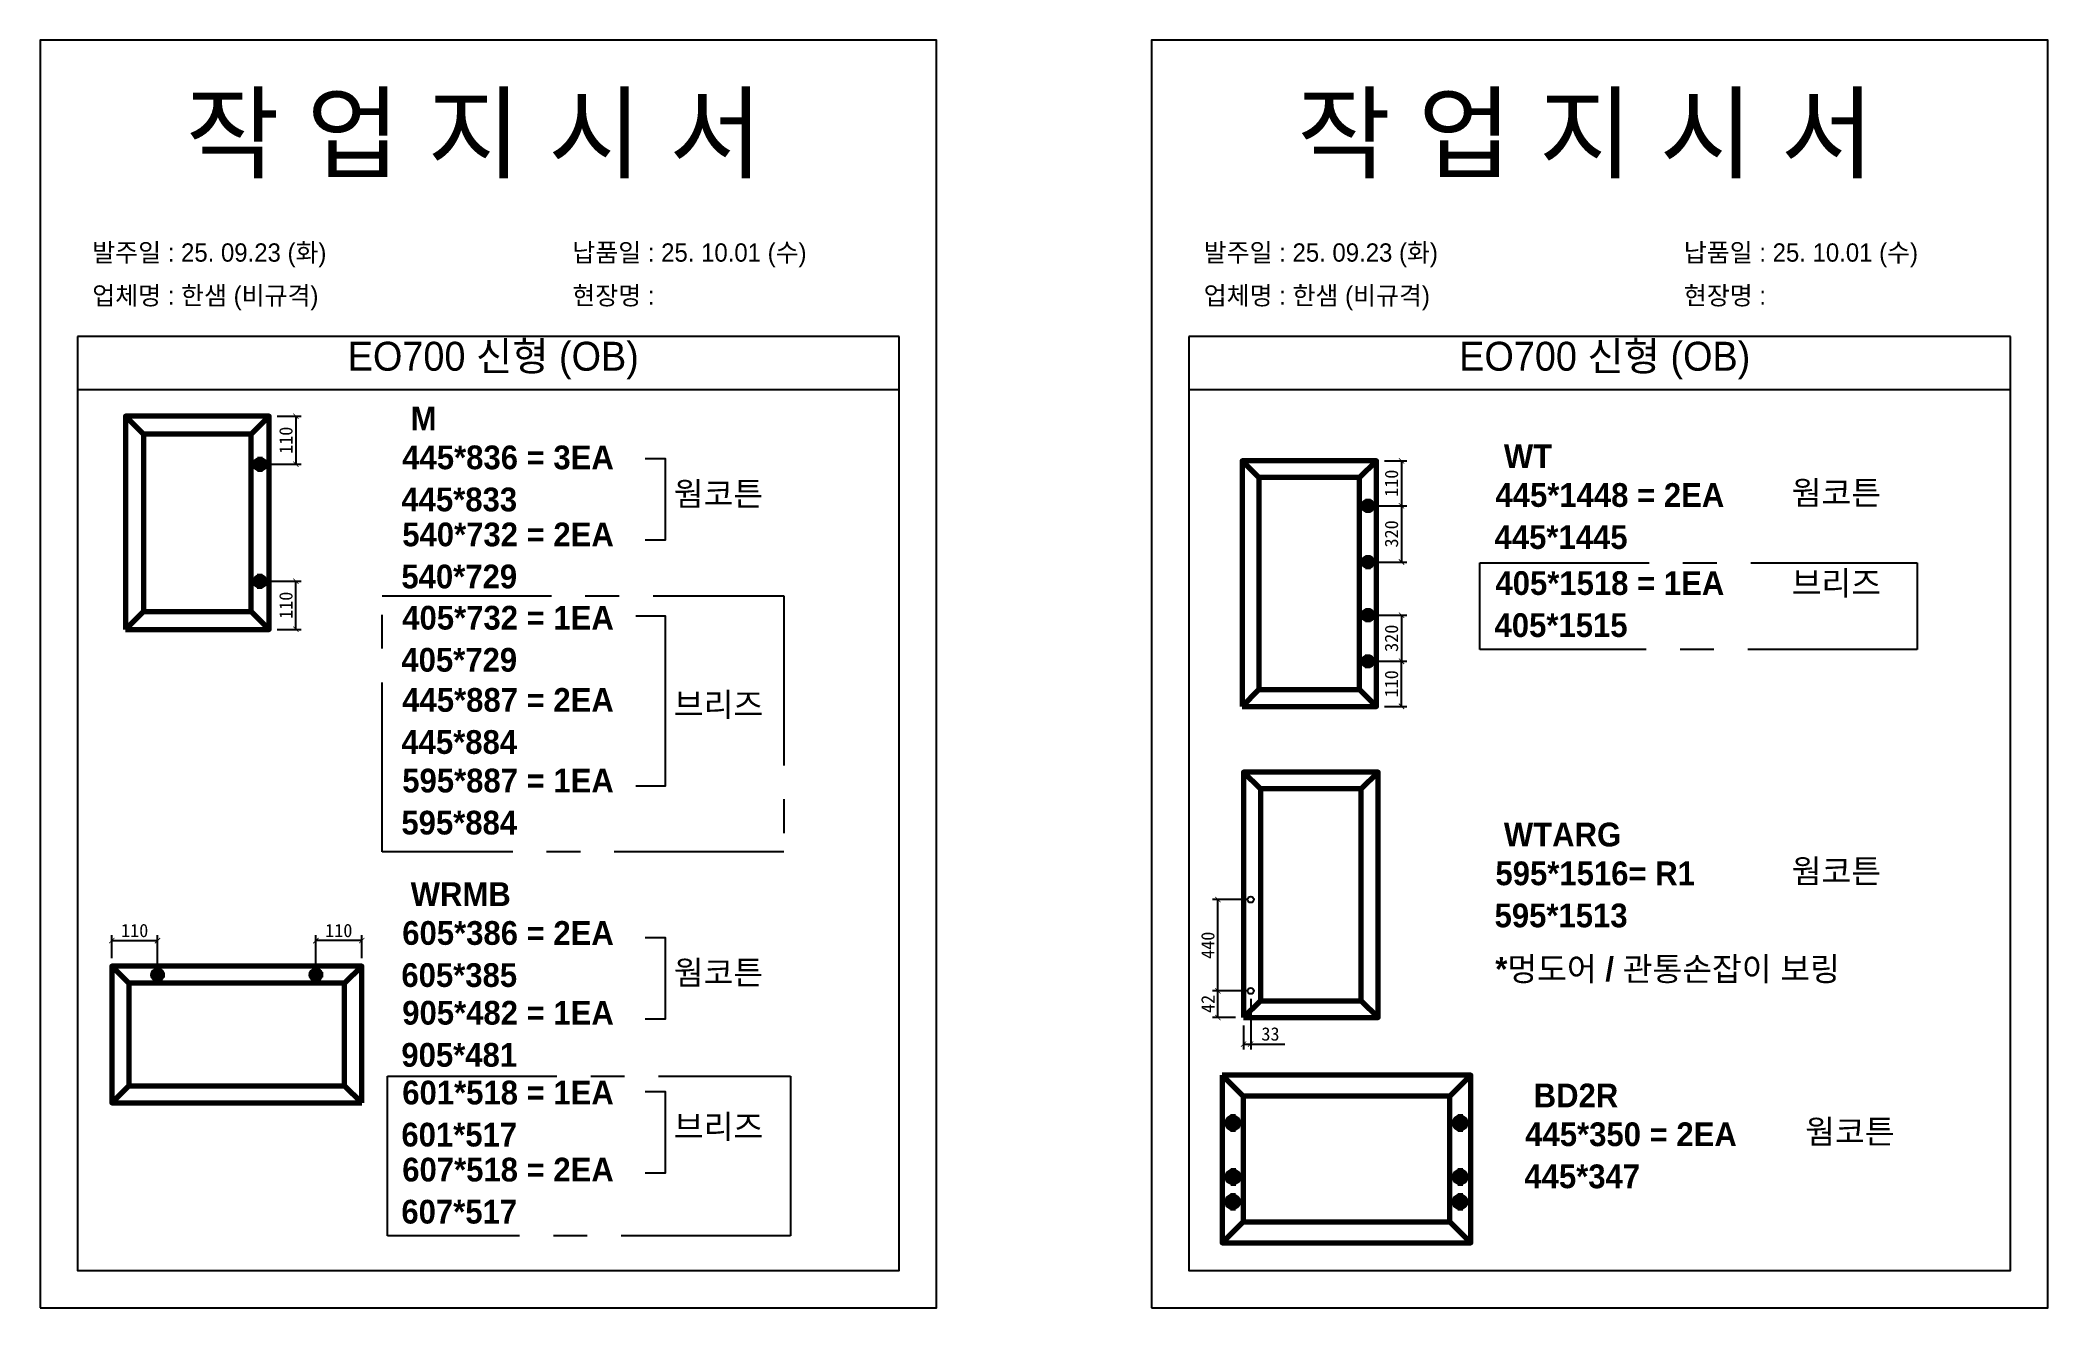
# Model space of a CAD drawing. Header units: millimetres. Extents: x -44117 to 256353, y -2095463 to 65325.
# Drawn here: x 113200 to 116964, y -341220 to -338844 of the extents above; entities that cross this region are included whole.
import ezdxf

# ---------------------------------------------------------------- set-up
doc = ezdxf.new("R2010")
doc.units = ezdxf.units.MM
doc.header["$LTSCALE"] = 10
doc.linetypes.add('CENTER', pattern=[50.8, 31.75, -6.35, 6.35, -6.35])
doc.layers.add('cen', color=1, linetype='CENTER')
doc.layers.add('Layer1', color=7, linetype='Continuous', lineweight=70)
doc.styles.add('MtX_Gulim', font='')
doc.styles.get('MtX_Gulim').set_extended_font_data('Gulim', bold=True)
doc.dimstyles.new('ISO-25', dxfattribs={"dimtxt": 2.5, "dimasz": 2.5, "dimexe": 1, "dimexo": 1, "dimtad": 1, "dimtxsty": 'Standard', "dimblk": 'ARCHTICK', "dimcen": 2.5, "dimadec": 0, "dimazin": 0, "dimtfac": 1, "dimtmove": 0, "dimatfit": 3, "dimfxl": 0, "dimarcsym": 0})

msp = doc.modelspace()

# ---------------------------------------------------------------- texts
at = {"linetype": 'Continuous', "style": 'MtX_Gulim'}
for s, height, p in [('M', 44.50828, (113894.99429, -339575.39221)), ('445*836 = 3EA', 44.508282, (113879.19067, -339648.11955)), ('WT', 44.508282, (115944.21623, -339645.92675)), ('웜코튼', 44.508282, (114388.26666, -339716.45478)), ('445*1448 = 2EA', 44.508282, (115928.41261, -339718.65409)), ('웜코튼', 44.508282, (116483.73296, -339714.5492)), ('540*732 = 2EA', 44.508282, (113879.19067, -339792.52105)), ('405*1518 = 1EA', 44.508282, (115928.41261, -339883.68438)), ('브리즈', 44.508282, (116483.73296, -339883.70525)), ('405*732 = 1EA', 44.508282, (113879.19067, -339948.64712)), ('445*887 = 2EA', 44.508282, (113879.19067, -340102.75866)), ('브리즈', 44.508282, (114388.26666, -340111.30265)), ('595*887 = 1EA', 44.508282, (113879.19067, -340253.84841)), ('WTARG', 44.508282, (115944.21623, -340355.04128)), ('595*1516= R1', 44.508282, (115928.41261, -340427.76862)), ('웜코튼', 44.508282, (116483.73296, -340423.66373)), ('WRMB', 44.508282, (113894.99429, -340466.80538)), ('605*386 = 2EA', 44.508282, (113879.19067, -340539.53272)), ('*멍도어 / 관통손잡이 보링', 44.508282, (115928.09338, -340607.00912)), ('웜코튼', 44.508282, (114388.26666, -340613.80699)), ('905*482 = 1EA', 44.508282, (113879.19067, -340689.09142)), ('601*518 = 1EA', 44.508282, (113879.19067, -340838.65013)), ('BD2R', 44.508282, (116000.09517, -340844.06157)), ('브리즈', 44.508282, (114388.26666, -340902.61)), ('445*350 = 2EA', 44.508282, (115984.29155, -340916.78892)), ('웜코튼', 44.508282, (116509.11367, -340911.87686)), ('607*518 = 2EA', 44.508282, (113879.19067, -340983.05163))]:
    msp.add_text(s, height=height, dxfattribs=at).set_placement(p)
at = {"color": 242, "linetype": 'Continuous', "true_color": 0xcd2027, "style": 'MtX_Gulim'}
for s, p in [('445*833', (113877.53379, -339727.00079)), ('445*1445', (115926.75573, -339797.53534)), ('540*729', (113877.53379, -339871.4023)), ('405*1515', (115926.75573, -339962.56563)), ('405*729', (113877.53379, -340027.52837)), ('445*884', (113877.53379, -340181.63991)), ('595*884', (113877.53379, -340332.72965)), ('595*1513', (115926.75573, -340506.64987)), ('605*385', (113877.53379, -340618.41397)), ('905*481', (113877.53379, -340767.97267)), ('601*517', (113877.53379, -340917.53137)), ('445*347', (115982.63467, -340995.67016)), ('607*517', (113877.53379, -341061.93288))]:
    msp.add_text(s, height=44.508282, dxfattribs=at).set_placement(p)
at = {"attachment_point": 1}
for s, width, gutter_width, heights, insert, char_height in [('{\\fGulim|b0|i0|c129|p50;작 업 지 시 서}', 3307.3198183, 12.5, [-155.84554], (113473.22133, -338948.04485), 140), ('{\\fGulim|b0|i0|c129|p50;작 업 지 시 서}', 3307.3198183, 12.5, [-155.84554], (115556.72875, -338948.04485), 140), ('{\\fGulim|b0|i0|c129|p50;발주일 : 25. 09.23 (화)}', 3307.3198183, 12.5, [34.50412], (113298.01198, -339224.76527), 34.3), ('{\\fGulim|b0|i0|c129|p50;납품일 : 25. 10.01 (수)}', 3307.3198183, 12.5, [37.67976], (114197.98996, -339224.76527), 34.3), ('{\\fGulim|b0|i0|c129|p50;발주일 : 25. 09.23 (화)}', 3307.3198183, 12.5, [34.50412], (115381.5194, -339224.76527), 34.3), ('{\\fGulim|b0|i0|c129|p50;납품일 : 25. 10.01 (수)}', 3307.3198183, 12.5, [37.67976], (116281.49738, -339224.76527), 34.3), ('{\\fGulim|b0|i0|c129|p50;업체명 : 한샘 (비규격)}', 3307.3198183, 12.5, [36.11279], (113298.01198, -339305.42144), 34.3), ('{\\fGulim|b0|i0|c129|p50;현장명 : }', 3307.3198183, 12.5, [-38.2735], (114197.98996, -339305.42144), 34.3), ('{\\fGulim|b0|i0|c129|p50;업체명 : 한샘 (비규격)}', 3307.3198183, 12.5, [36.11279], (115381.5194, -339305.42144), 34.3), ('{\\fGulim|b0|i0|c129|p50;현장명 : }', 3307.3198183, 12.5, [-38.2735], (116281.49738, -339305.42144), 34.3), ('{\\fGulim|b0|i0|c129|p50;EO700 신형 (OB)}', 5224.9748335, 19.74777, [57.05176], (113776.96339, -339409.1864), 54.1878762), ('{\\fGulim|b0|i0|c129|p50;EO700 신형 (OB)}', 5224.9748335, 19.74777, [57.05176], (115860.47082, -339409.1864), 54.1878762)]:
    msp.add_mtext_dynamic_manual_height_columns(s, width=width, gutter_width=gutter_width, heights=heights, dxfattribs=dict(at, insert=insert, char_height=char_height))

# ---------------------------------------------------------------- blocks, each defined once
blk = doc.blocks.new('_ArchTick')
at = {"color": 0, "linetype": 'ByBlock', "const_width": 0.15}
blk.add_lwpolyline([(-0.5, -0.5), (0.5, 0.5)], dxfattribs=at)
blk = doc.blocks.new('*D3456')
at = {"color": 0, "lineweight": -2}
for p, q in [((113644.7, -339548.7), (113689.9, -339548.7)), ((113679.9, -339548.7), (113679.9, -339638.9)), ((113627.5, -339638.9), (113689.9, -339638.9))]:
    blk.add_line(p, q, dxfattribs=at)
at = {"layer": 'Defpoints', "color": 0}
for p in [(113629.7, -339548.7), (113612.5, -339638.9), (113679.9, -339638.9)]:
    blk.add_point(p, dxfattribs=at)
at = {"color": 0, "lineweight": -2, "xscale": 10, "yscale": 10, "zscale": 10}
for p, rotation in [((113679.9, -339548.7), 90), ((113679.9, -339638.9), 270)]:
    blk.add_blockref('_ArchTick', p, dxfattribs=dict(at, rotation=rotation))
at = {"color": 0, "insert": (113661.2, -339593.8), "char_height": 25, "attachment_point": 5, "rotation": 90}
blk.add_mtext('110', dxfattribs=at)
blk = doc.blocks.new('*D3457')
at = {"color": 0, "lineweight": -2}
for p, q in [((113627.5, -339858.1), (113689.9, -339858.1)), ((113679.9, -339948.2), (113679.9, -339858.1)), ((113644.7, -339948.2), (113689.9, -339948.2))]:
    blk.add_line(p, q, dxfattribs=at)
at = {"layer": 'Defpoints', "color": 0}
for p in [(113612.5, -339858.1), (113679.9, -339858.1), (113629.7, -339948.2)]:
    blk.add_point(p, dxfattribs=at)
at = {"color": 0, "lineweight": -2, "xscale": 10, "yscale": 10, "zscale": 10}
for p, rotation in [((113679.9, -339858.1), 90), ((113679.9, -339948.2), 270)]:
    blk.add_blockref('_ArchTick', p, dxfattribs=dict(at, rotation=rotation))
at = {"color": 0, "insert": (113661.2, -339903.1), "char_height": 25, "attachment_point": 5, "rotation": 90}
blk.add_mtext('110', dxfattribs=at)
blk = doc.blocks.new('*D3458')
at = {"color": 0, "lineweight": -2}
for p, q in [((113334.6, -340564.4), (113334.6, -340521.6)), ((113420.5, -340580.8), (113420.5, -340521.6)), ((113334.6, -340531.6), (113420.5, -340531.6))]:
    blk.add_line(p, q, dxfattribs=at)
at = {"layer": 'Defpoints', "color": 0}
for p in [(113420.5, -340531.6), (113334.6, -340579.4), (113420.5, -340595.8)]:
    blk.add_point(p, dxfattribs=at)
at = {"color": 0, "lineweight": -2, "xscale": 10, "yscale": 10, "zscale": 10, "rotation": 180}
blk.add_blockref('_ArchTick', (113334.6, -340531.6), dxfattribs=at)
at = {"color": 0, "lineweight": -2, "xscale": 10, "yscale": 10, "zscale": 10}
blk.add_blockref('_ArchTick', (113420.5, -340531.6), dxfattribs=at)
at = {"color": 0, "insert": (113377.6, -340512.8), "char_height": 25, "attachment_point": 5}
blk.add_mtext('110', dxfattribs=at)
blk = doc.blocks.new('*D3459')
at = {"color": 0, "lineweight": -2}
for p, q in [((113717.3, -340580.8), (113717.3, -340521.6)), ((113803.2, -340564.4), (113803.2, -340521.6)), ((113803.2, -340531.6), (113717.3, -340531.6))]:
    blk.add_line(p, q, dxfattribs=at)
at = {"layer": 'Defpoints', "color": 0}
for p in [(113717.3, -340531.6), (113717.3, -340595.8), (113803.2, -340579.4)]:
    blk.add_point(p, dxfattribs=at)
at = {"color": 0, "lineweight": -2, "xscale": 10, "yscale": 10, "zscale": 10, "rotation": 180}
blk.add_blockref('_ArchTick', (113717.3, -340531.6), dxfattribs=at)
at = {"color": 0, "lineweight": -2, "xscale": 10, "yscale": 10, "zscale": 10}
blk.add_blockref('_ArchTick', (113803.2, -340531.6), dxfattribs=at)
at = {"color": 0, "insert": (113760.2, -340512.8), "char_height": 25, "attachment_point": 5}
blk.add_mtext('110', dxfattribs=at)
blk = doc.blocks.new('*D3460')
at = {"color": 0, "lineweight": -2}
for p, q in [((115720.4, -339632.3), (115762.4, -339632.3)), ((115752.4, -339632.3), (115752.4, -339716.6)), ((115704.3, -339716.6), (115762.4, -339716.6))]:
    blk.add_line(p, q, dxfattribs=at)
at = {"layer": 'Defpoints', "color": 0}
for p in [(115705.4, -339632.3), (115689.3, -339716.6), (115752.4, -339716.6)]:
    blk.add_point(p, dxfattribs=at)
at = {"color": 0, "lineweight": -2, "xscale": 10, "yscale": 10, "zscale": 10}
for p, rotation in [((115752.4, -339632.3), 90), ((115752.4, -339716.6), 270)]:
    blk.add_blockref('_ArchTick', p, dxfattribs=dict(at, rotation=rotation))
at = {"color": 0, "insert": (115733.6, -339674.4), "char_height": 25, "attachment_point": 5, "rotation": 90}
blk.add_mtext('110', dxfattribs=at)
blk = doc.blocks.new('*D3461')
at = {"color": 0, "lineweight": -2}
for p, q in [((115704.3, -340008.1), (115762.4, -340008.1)), ((115752.4, -340092.5), (115752.4, -340008.1)), ((115720.4, -340092.5), (115762.4, -340092.5))]:
    blk.add_line(p, q, dxfattribs=at)
at = {"layer": 'Defpoints', "color": 0}
for p in [(115689.3, -340008.1), (115752.4, -340008.1), (115705.4, -340092.5)]:
    blk.add_point(p, dxfattribs=at)
at = {"color": 0, "lineweight": -2, "xscale": 10, "yscale": 10, "zscale": 10}
for p, rotation in [((115752.4, -340008.1), 90), ((115752.4, -340092.5), 270)]:
    blk.add_blockref('_ArchTick', p, dxfattribs=dict(at, rotation=rotation))
at = {"color": 0, "insert": (115733.6, -340050.3), "char_height": 25, "attachment_point": 5, "rotation": 90}
blk.add_mtext('110', dxfattribs=at)
blk = doc.blocks.new('*D3462')
at = {"color": 0, "lineweight": -2}
for p, q in [((115704.3, -339716.6), (115762.4, -339716.6)), ((115752.4, -339716.6), (115752.4, -339822)), ((115704.3, -339822), (115762.4, -339822))]:
    blk.add_line(p, q, dxfattribs=at)
at = {"layer": 'Defpoints', "color": 0}
for p in [(115689.3, -339716.6), (115689.3, -339822), (115752.4, -339822)]:
    blk.add_point(p, dxfattribs=at)
at = {"color": 0, "lineweight": -2, "xscale": 10, "yscale": 10, "zscale": 10}
for p, rotation in [((115752.4, -339716.6), 90), ((115752.4, -339822), 270)]:
    blk.add_blockref('_ArchTick', p, dxfattribs=dict(at, rotation=rotation))
at = {"color": 0, "insert": (115733.6, -339769.3), "char_height": 25, "attachment_point": 5, "rotation": 90}
blk.add_mtext('320', dxfattribs=at)
blk = doc.blocks.new('*D3463')
at = {"color": 0, "lineweight": -2}
for p, q in [((115704.3, -339921.6), (115762.4, -339921.6)), ((115752.4, -339921.6), (115752.4, -340008.1)), ((115704.3, -340008.1), (115762.4, -340008.1))]:
    blk.add_line(p, q, dxfattribs=at)
at = {"layer": 'Defpoints', "color": 0}
for p in [(115689.3, -339921.6), (115689.3, -340008.1), (115752.4, -340008.1)]:
    blk.add_point(p, dxfattribs=at)
at = {"color": 0, "lineweight": -2, "xscale": 10, "yscale": 10, "zscale": 10}
for p, rotation in [((115752.4, -339921.6), 90), ((115752.4, -340008.1), 270)]:
    blk.add_blockref('_ArchTick', p, dxfattribs=dict(at, rotation=rotation))
at = {"color": 0, "insert": (115733.6, -339964.9), "char_height": 25, "attachment_point": 5, "rotation": 90}
blk.add_mtext('320', dxfattribs=at)
blk = doc.blocks.new('*D3464')
at = {"color": 0, "lineweight": -2}
for p, q in [((115454.6, -340625.9), (115398.2, -340625.9)), ((115408.2, -340676), (115408.2, -340625.9)), ((115441.4, -340676), (115398.2, -340676))]:
    blk.add_line(p, q, dxfattribs=at)
at = {"layer": 'Defpoints', "color": 0}
for p in [(115408.2, -340625.9), (115469.6, -340625.9), (115456.4, -340676)]:
    blk.add_point(p, dxfattribs=at)
at = {"color": 0, "lineweight": -2, "xscale": 10, "yscale": 10, "zscale": 10}
for p, rotation in [((115408.2, -340625.9), 90), ((115408.2, -340676), 270)]:
    blk.add_blockref('_ArchTick', p, dxfattribs=dict(at, rotation=rotation))
at = {"color": 0, "insert": (115389.4, -340650.2), "char_height": 25, "attachment_point": 5, "rotation": 90}
blk.add_mtext('42', dxfattribs=at)
blk = doc.blocks.new('*D3465')
at = {"color": 0, "lineweight": -2}
for p, q in [((115454.6, -340454.7), (115398.2, -340454.7)), ((115408.2, -340625.9), (115408.2, -340454.7)), ((115454.6, -340625.9), (115398.2, -340625.9))]:
    blk.add_line(p, q, dxfattribs=at)
at = {"layer": 'Defpoints', "color": 0}
for p in [(115408.2, -340454.7), (115469.6, -340454.7), (115469.6, -340625.9)]:
    blk.add_point(p, dxfattribs=at)
at = {"color": 0, "lineweight": -2, "xscale": 10, "yscale": 10, "zscale": 10}
for p, rotation in [((115408.2, -340454.7), 90), ((115408.2, -340625.9), 270)]:
    blk.add_blockref('_ArchTick', p, dxfattribs=dict(at, rotation=rotation))
at = {"color": 0, "insert": (115389.4, -340540.3), "char_height": 25, "attachment_point": 5, "rotation": 90}
blk.add_mtext('440', dxfattribs=at)
blk = doc.blocks.new('*D3466')
at = {"color": 0, "lineweight": -2}
for p, q in [((115469.6, -340640.9), (115469.6, -340735.5)), ((115456.4, -340691), (115456.4, -340735.5)), ((115456.4, -340725.5), (115469.6, -340725.5)), ((115469.6, -340725.5), (115533.8, -340725.5))]:
    blk.add_line(p, q, dxfattribs=at)
at = {"layer": 'Defpoints', "color": 0}
for p in [(115469.6, -340625.9), (115456.4, -340676), (115469.6, -340725.5)]:
    blk.add_point(p, dxfattribs=at)
at = {"color": 0, "lineweight": -2, "xscale": 10, "yscale": 10, "zscale": 10, "rotation": 180}
blk.add_blockref('_ArchTick', (115456.4, -340725.5), dxfattribs=at)
at = {"color": 0, "lineweight": -2, "xscale": 10, "yscale": 10, "zscale": 10}
blk.add_blockref('_ArchTick', (115469.6, -340725.5), dxfattribs=at)
at = {"color": 0, "insert": (115506.7, -340706.7), "char_height": 25, "attachment_point": 5}
blk.add_mtext('33', dxfattribs=at)

# ---------------------------------------------------------------- dimensions: what is measured, and where the dimension line sits
for base, p1, p2, angle, text, picture, middle in [((113679.91836, -339638.87557), (113629.68546, -339548.74088), (113612.49721, -339638.87557), 90, '110', '*D3456', (113661.16836, -339593.80823)), ((115752.3879, -339716.60617), (115705.37923, -339632.25685), (115689.29422, -339716.60617), 90, '110', '*D3460', (115733.6379, -339674.43151)), ((115752.3879, -339822.00819), (115689.29422, -339716.60617), (115689.29422, -339822.00819), 90, '320', '*D3462', (115733.6379, -339769.30718)), ((113679.91836, -339858.07347), (113629.68546, -339948.20816), (113612.49721, -339858.07347), 270, '110', '*D3457', (113661.16836, -339903.14081)), ((115752.3879, -340008.14637), (115689.29422, -339921.58145), (115689.29422, -340008.14637), 90, '320', '*D3463', (115733.6379, -339964.86391)), ((115752.3879, -340008.14637), (115705.37923, -340092.49569), (115689.29422, -340008.14637), 270, '110', '*D3461', (115733.6379, -340050.32103)), ((115408.15351, -340454.68999), (115469.58637, -340625.88242), (115469.58637, -340454.68999), 90, '440', '*D3465', (115389.40351, -340540.2862)), ((113420.51042, -340531.56107), (113334.64017, -340579.41736), (113420.51042, -340595.7924), 180, '110', '*D3458', (113377.5753, -340512.81107))]:
    dim = msp.add_linear_dim(base=base, p1=p1, p2=p2, angle=angle, text=text, dimstyle='ISO-25', override={"dimscale": 10, "dimasz": 1, "dimexo": 1.5, "dimtxsty": 'Standard'})
    dim.commit()
    dim.dimension.update_dxf_attribs({"geometry": picture, "text_midpoint": middle})
for base, p1, p2, text, picture, middle in [((113717.30745, -340531.56107), (113803.17769, -340579.41736), (113717.30745, -340595.7924), '110', '*D3459', (113760.24257, -340512.81107)), ((115469.58637, -340725.45559), (115456.4194, -340675.97678), (115469.58637, -340625.88242), '33', '*D3466', (115506.6697, -340706.70559))]:
    dim = msp.add_linear_dim(base=base, p1=p1, p2=p2, text=text, dimstyle='ISO-25', override={"dimscale": 10, "dimasz": 1, "dimexo": 1.5, "dimtxsty": 'Standard'})
    dim.commit()
    dim.dimension.update_dxf_attribs({"geometry": picture, "text_midpoint": middle})
dim = msp.add_linear_dim(base=(115408.15351, -340625.88242), p1=(115456.4194, -340675.97678), p2=(115469.58637, -340625.88242), angle=90, text='42', dimstyle='ISO-25', override={"dimscale": 10, "dimasz": 1, "dimexo": 1.5, "dimtxsty": 'Standard'})
dim.commit()
dim.dimension.update_dxf_attribs({"geometry": '*D3464', "text_midpoint": (115408.15351, -340650.23305), "dimtype": 160})

# ---------------------------------------------------------------- linework, layer by layer
for p, q in [((114810.41473, -339399.05206), (113270.41473, -339399.05206)), ((116893.92215, -339399.05206), (115353.92215, -339399.05206)), ((114810.41473, -339499.05206), (113270.41473, -339499.05206)), ((116893.92215, -339499.05206), (115353.92215, -339499.05206))]:
    msp.add_line(p, q)
for points in [[(113200.41473, -341219.88233), (114880.41473, -341219.88233), (114880.41473, -338843.88233), (113200.41473, -338843.88233)], [(115283.92215, -341219.88233), (116963.92215, -341219.88233), (116963.92215, -338843.88233), (115283.92215, -338843.88233)]]:
    msp.add_lwpolyline(points, close=True)
for points in [[(113270.41473, -339399.05206), (113270.41473, -341149.88233), (114810.41473, -341149.88233), (114810.41473, -339399.05206)], [(115353.92215, -339399.05206), (115353.92215, -341149.88233), (116893.92215, -341149.88233), (116893.92215, -339399.05206)], [(114334.84133, -339628.09717), (114371.90868, -339628.09717), (114371.90868, -339781.20144), (114334.84133, -339781.20144)], [(114317.11346, -339923.02435), (114371.90868, -339923.02435), (114371.90868, -340242.12589), (114317.11346, -340242.12589)], [(114334.84133, -340525.44937), (114371.90868, -340525.44937), (114371.90868, -340678.55365), (114334.84133, -340678.55365)], [(114334.84133, -340814.25238), (114371.90868, -340814.25238), (114371.90868, -340967.35666), (114334.84133, -340967.35666)]]:
    msp.add_lwpolyline(points)
for centre in [(115469.58637, -340454.68999), (115469.58637, -340625.88242)]:
    msp.add_circle(centre, 5.66587)
at = {"layer": 'cen'}
for points in [[(115898.95285, -339823.78863), (116718.94711, -339823.78863), (116718.94711, -339986.24032), (115898.95285, -339986.24032)], [(113841.23141, -339885.67498), (114594.18211, -339885.67498), (114594.18211, -340365.29427), (113841.23141, -340365.29427)], [(113851.5458, -340785.60579), (114607.0751, -340785.60579), (114607.0751, -341084.72319), (113851.5458, -341084.72319)]]:
    msp.add_lwpolyline(points, close=True, dxfattribs=at)
at = {"layer": 'Layer1'}
for p, q in [((113394.096, -339582.39652), (113360.44037, -339548.74088)), ((113596.02982, -339582.39652), (113629.68546, -339548.74088)), ((113612.49721, -339624.88623), (113612.49721, -339652.86491)), ((115484.91127, -339663.75227), (115453.41585, -339632.25685)), ((115673.88381, -339663.75227), (115705.37923, -339632.25685)), ((115689.29422, -339703.51474), (115689.29422, -339729.69759)), ((113612.49721, -339872.06281), (113612.49721, -339844.08413)), ((115689.29422, -339808.91676), (115689.29422, -339835.09961)), ((113360.44037, -339948.20816), (113394.096, -339914.55252)), ((113629.68546, -339948.20816), (113596.02982, -339914.55252)), ((113596.02982, -339914.55252), (113629.68546, -339948.20816)), ((115689.29422, -339908.49002), (115689.29422, -339934.67287)), ((115689.29422, -340021.23779), (115689.29422, -339995.05494)), ((115453.41585, -340092.49569), (115484.91127, -340061.00026)), ((115705.37923, -340092.49569), (115673.88381, -340061.00026)), ((115673.88381, -340061.00026), (115705.37923, -340092.49569)), ((115487.91482, -340247.23337), (115456.4194, -340215.73794)), ((115676.88736, -340247.23337), (115708.38278, -340215.73794)), ((113366.7035, -340611.48068), (113334.64017, -340579.41736)), ((113407.18294, -340595.7924), (113433.8379, -340595.7924)), ((113730.63493, -340595.7924), (113703.97997, -340595.7924)), ((113803.17769, -340579.41736), (113771.11437, -340611.48068)), ((113771.11437, -340611.48068), (113803.17769, -340579.41736)), ((115456.4194, -340675.97678), (115487.91482, -340644.48136)), ((115708.38278, -340675.97678), (115676.88736, -340644.48136)), ((115676.88736, -340644.48136), (115708.38278, -340675.97678)), ((115416.43895, -340783.83369), (115455.68138, -340823.07612)), ((115843.11973, -340823.07612), (115882.36216, -340783.83369)), ((113366.7035, -340803.86063), (113334.64017, -340835.92395)), ((113803.17769, -340835.92395), (113771.11437, -340803.86063)), ((115435.92393, -340857.1166), (115435.92393, -340889.73971)), ((115862.02859, -340857.1166), (115862.02859, -340889.73971)), ((115436.45924, -340958.28969), (115436.45924, -340990.9128)), ((115862.56389, -340958.28969), (115862.56389, -340990.9128)), ((115435.92393, -341004.86143), (115435.92393, -341037.48454)), ((115862.02859, -341004.86143), (115862.02859, -341037.48454)), ((115416.43895, -341097.77311), (115455.68138, -341058.53068)), ((115455.68138, -341058.53068), (115416.43895, -341097.77311)), ((115843.11973, -341058.53068), (115882.36216, -341097.77311))]:
    msp.add_line(p, q, dxfattribs=at)
for points in [[(113360.44037, -339948.20816), (113629.68546, -339948.20816), (113629.68546, -339548.74088), (113360.44037, -339548.74088)], [(113394.096, -339914.55252), (113596.02982, -339914.55252), (113596.02982, -339582.39652), (113394.096, -339582.39652)], [(113626.48655, -339638.87557), (113598.50787, -339638.87557)], [(115453.41585, -340092.49569), (115705.37923, -340092.49569), (115705.37923, -339632.25685), (115453.41585, -339632.25685)], [(115484.91127, -340061.00026), (115673.88381, -340061.00026), (115673.88381, -339663.75227), (115484.91127, -339663.75227)], [(115702.38565, -339716.60617), (115676.2028, -339716.60617)], [(115702.38565, -339822.00819), (115676.2028, -339822.00819)], [(113626.48655, -339858.07347), (113598.50787, -339858.07347)], [(115702.38565, -339921.58145), (115676.2028, -339921.58145)], [(115702.38565, -340008.14637), (115676.2028, -340008.14637)], [(115456.4194, -340675.97678), (115708.38278, -340675.97678), (115708.38278, -340215.73794), (115456.4194, -340215.73794)], [(115487.91482, -340644.48136), (115676.88736, -340644.48136), (115676.88736, -340247.23337), (115487.91482, -340247.23337)], [(113803.17769, -340835.92395), (113803.17769, -340579.41736), (113334.64017, -340579.41736), (113334.64017, -340835.92395)], [(113420.51042, -340582.46492), (113420.51042, -340609.11988)], [(113717.30745, -340582.46492), (113717.30745, -340609.11988)], [(113771.11437, -340803.86063), (113771.11437, -340611.48068), (113366.7035, -340611.48068), (113366.7035, -340803.86063)], [(115416.43895, -340783.83369), (115416.43895, -341097.77311), (115882.36216, -341097.77311), (115882.36216, -340783.83369)], [(115455.68138, -340823.07612), (115455.68138, -341058.53068), (115843.11973, -341058.53068), (115843.11973, -340823.07612)], [(115452.23549, -340873.42816), (115419.61238, -340873.42816)], [(115878.34014, -340873.42816), (115845.71703, -340873.42816)], [(115452.7708, -340974.60125), (115420.14768, -340974.60125)], [(115878.87545, -340974.60125), (115846.25234, -340974.60125)], [(115452.23549, -341021.17298), (115419.61238, -341021.17298)], [(115878.34014, -341021.17298), (115845.71703, -341021.17298)]]:
    msp.add_lwpolyline(points, close=True, dxfattribs=at)
for centre, radius in [((113612.49721, -339638.87557), 9.32623), ((115689.29422, -339716.60617), 8.72762), ((115689.29422, -339822.00819), 8.72762), ((113612.49721, -339858.07347), 9.32623), ((115689.29422, -339921.58145), 8.72762), ((115689.29422, -340008.14637), 8.72762), ((113420.51042, -340595.7924), 8.88499), ((113717.30745, -340595.7924), 8.88499), ((115435.92393, -340873.42816), 10.87437), ((115862.02859, -340873.42816), 10.87437), ((115436.45924, -340974.60125), 10.87437), ((115862.56389, -340974.60125), 10.87437), ((115435.92393, -341021.17298), 10.87437), ((115862.02859, -341021.17298), 10.87437)]:
    msp.add_circle(centre, radius, dxfattribs=at)

msp.set_redraw_order([(e.dxf.handle, doc.entitydb.next_handle()) for e in msp.query("TEXT MTEXT ATTDEF DIMENSION ARC_DIMENSION")])  # texts and dimensions are drawn at this point

doc.saveas('drawing.dxf')
